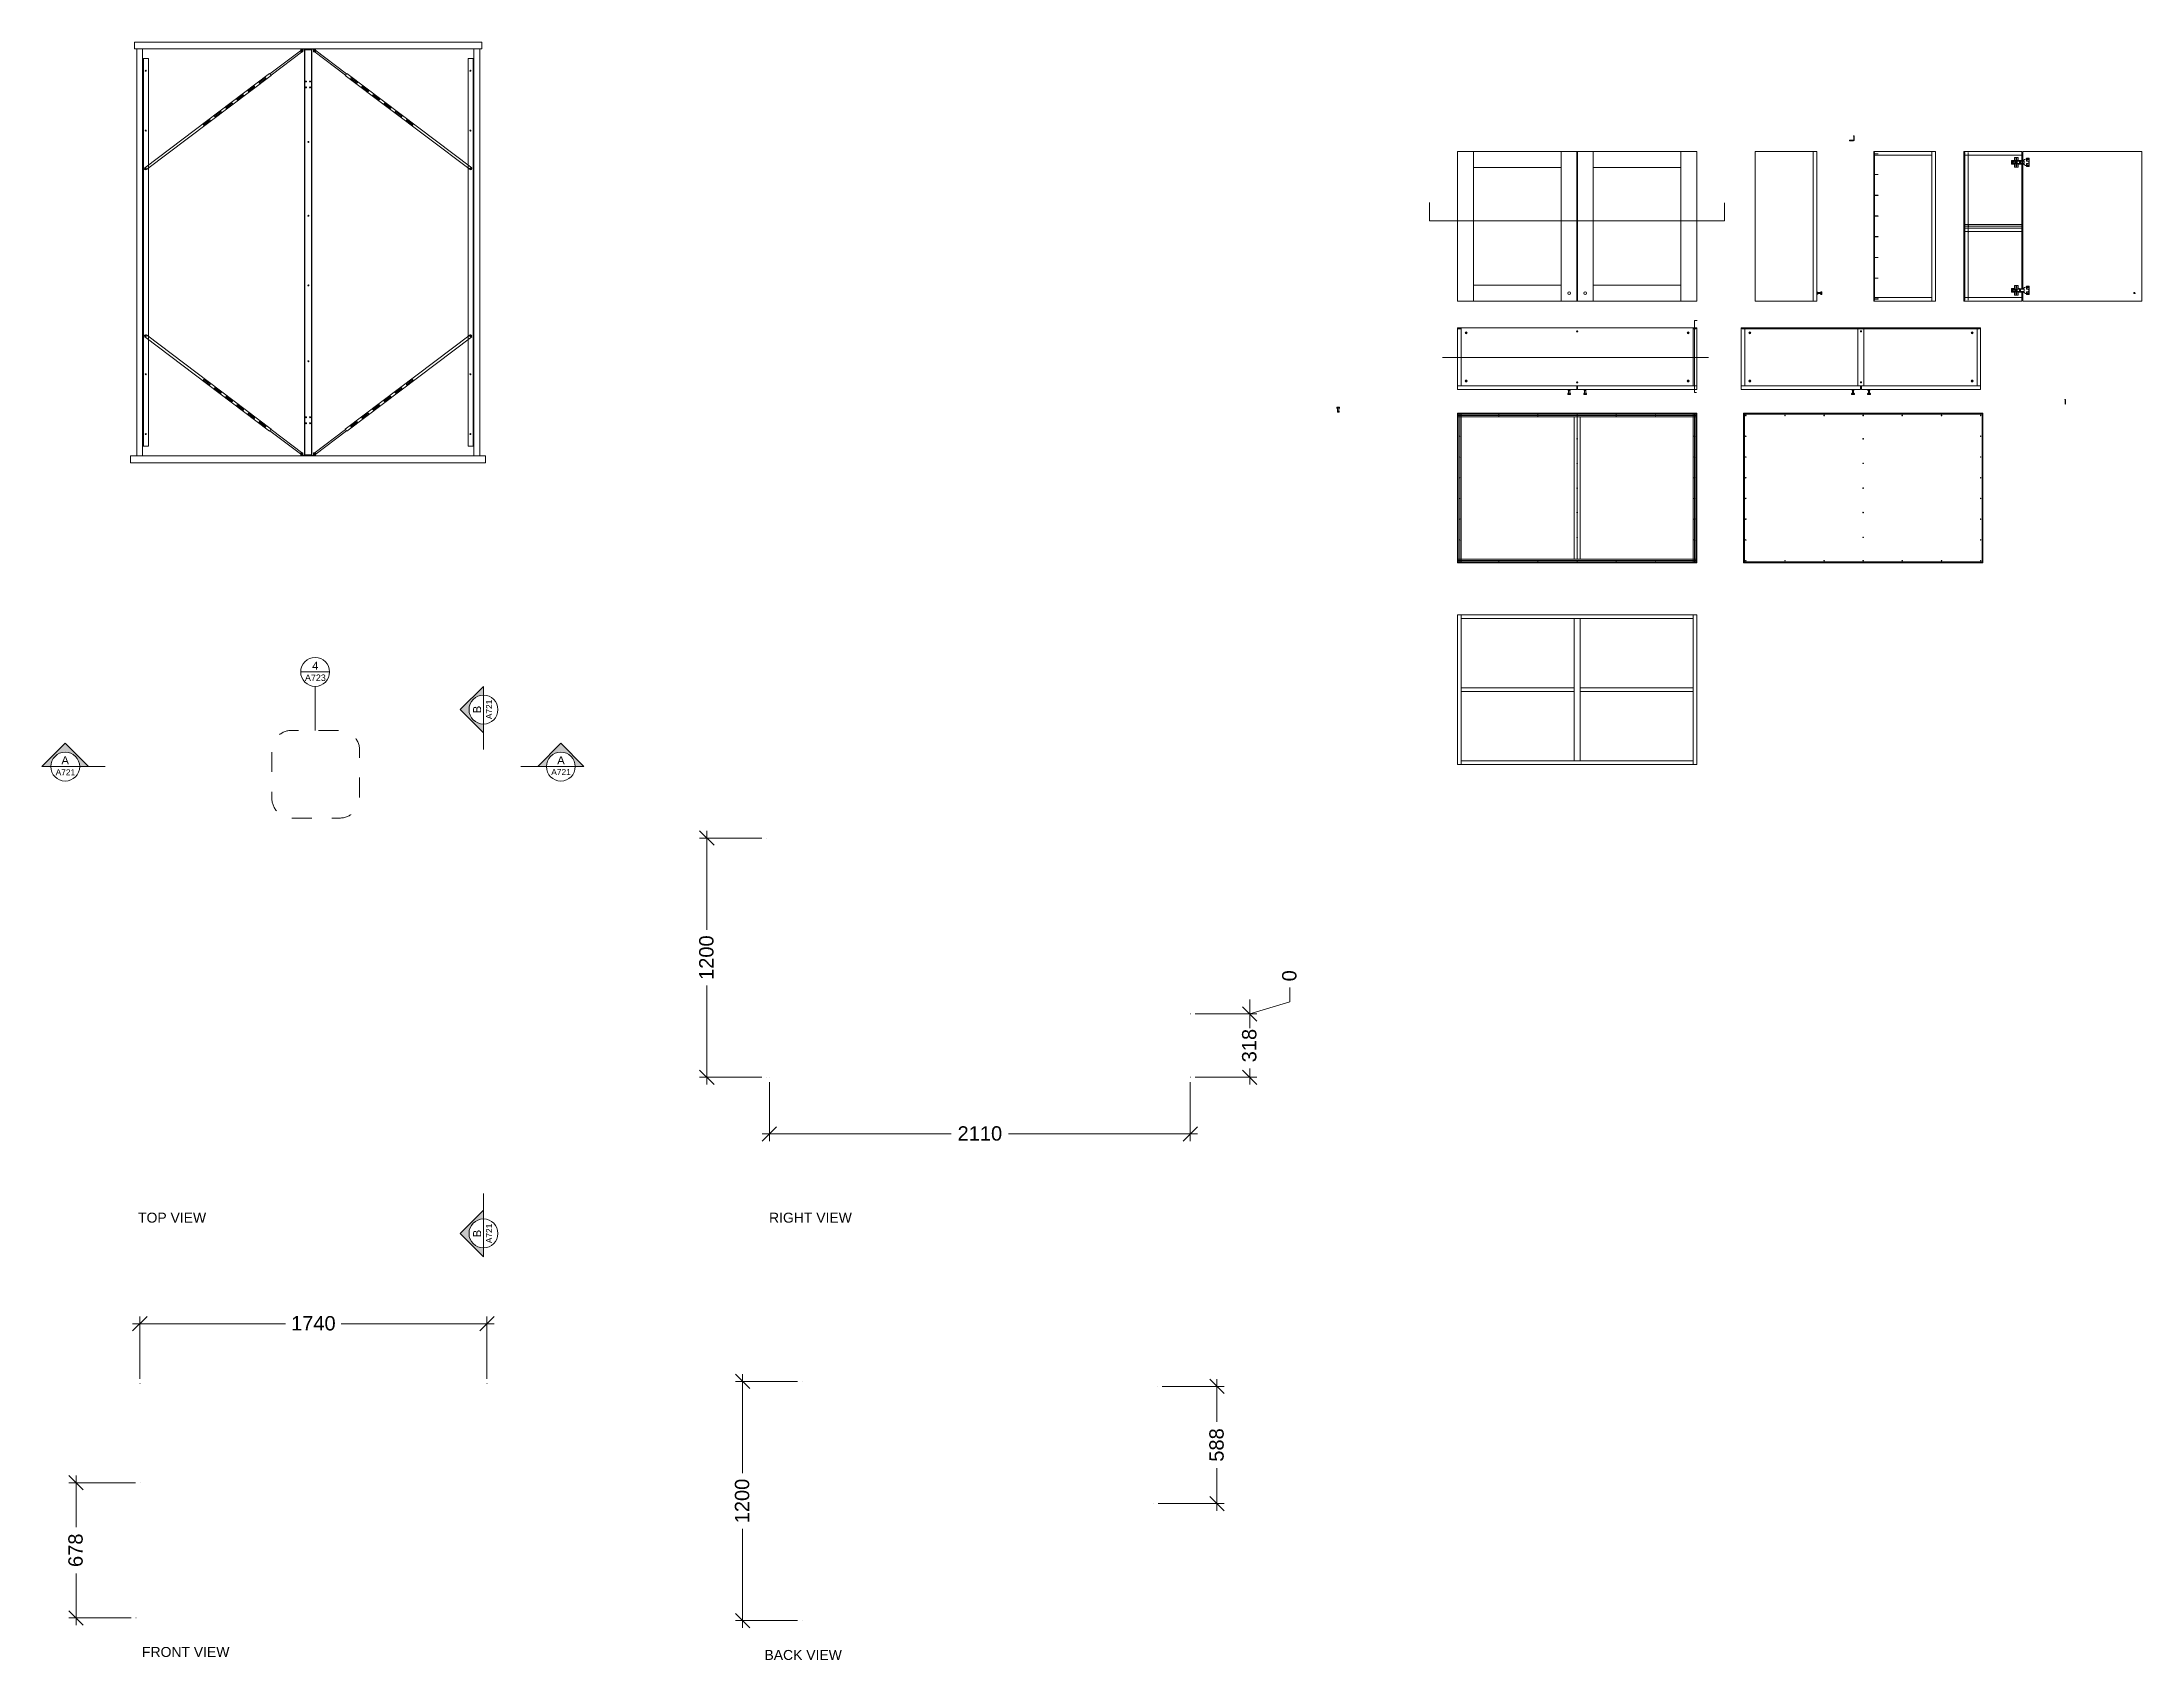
# Model space of a CAD drawing. Header units: metres. Extents: x -27.1 to 47.9, y -10.7 to 6.6.
# Drawn here: x -16.22 to -5.69, y -9.68 to -1.56 of the extents above; entities that cross this region are included whole.
import ezdxf

# ---------------------------------------------------------------- set-up
doc = ezdxf.new("R2010")
doc.units = ezdxf.units.M
doc.header["$MEASUREMENT"] = 0
doc.linetypes.add('TRATTOPUNTO', pattern=[0.0254, 0.0127, -0.00635, 0, -0.00635])
for name, color, linetype, lineweight in [('A-ANNO-DIMS_Num_Penna__81', 81, 'Continuous', 18), ('A-ANNO-SYMB_Num_Penna__3', 3, 'Continuous', 18), ('A-ELEV-MBE_Num_Penna__7', 7, 'Continuous', 18), ('A-FURN_Num_Penna__252_Num_Penna__252_Num_Penna__3_Num_Penna__252_Num_Penna__252_Num_Penna__252_Num_Penna__252_Num_Penna__252_Num_Penna__252_Num_Penna__252_Num_Penna__3_Num_Penna__3_Num_Penna__3_Num_Penna__3', 3, 'Continuous', 18), ('A-FURN_Num_Penna__252_Num_Penna__252_Num_Penna__3_Num_Penna__252_Num_Penna__252_Num_Penna__252_Num_Penna__252_Num_Penna__252_Num_Penna__252_Num_Penna__252_Num_Penna__62_Num_Penna__62_Num_Penna__62_Num_Penna__62', 62, 'Continuous', 18), ('A-FURN_Num_Penna__252_Num_Penna__252_Num_Penna__3_Num_Penna__252_Num_Penna__252_Num_Penna__252_Num_Penna__252_Num_Penna__252_Num_Penna__252_Num_Penna__252_Num_Penna__6_Num_Penna__6_Num_Penna__6_Num_Penna__6', 6, 'Continuous', 18), ('A-FURN_Num_Penna__252_Num_Penna__252_Num_Penna__3_Num_Penna__252_Num_Penna__252_Num_Penna__252_Num_Penna__252_Num_Penna__252_Num_Penna__252_Num_Penna__252_Num_Penna__82_Num_Penna__82_Num_Penna__82_Num_Penna__82', 82, 'Continuous', 18), ('A-FURN_Num_Penna__252_Num_Penna__252_Num_Penna__3_Num_Penna__252_Num_Penna__252_Num_Penna__252_Num_Penna__252_Num_Penna__252_Num_Penna__252_Num_Penna__252_Num_Penna__8_Num_Penna__8_Num_Penna__8_Num_Penna__8', 8, 'Continuous', 18), ('A-FURN_Num_Penna__252_Num_Penna__252_Num_Penna__3_Num_Penna__252_Num_Penna__252_Num_Penna__252_Num_Penna__252_Num_Penna__252_Num_Penna__252_Num_Penna__5_Num_Penna__5_Num_Penna__5_Num_Penna__5_Num_Penna__5', 5, 'Continuous', 18), ('A-SECT-PATT_Num_Penna__5_Num_Penna__5_Num_Penna__5_Num_Penna__5_Num_Penna__5_Num_Penna__5_Num_Penna__5_Num_Penna__5_Num_Penna__5_Num_Penna__5_Num_Penna__5_Num_Penna__5_Num_Penna__5', 5, 'Continuous', 18), ('A-SECT-PATT_Num_Penna__6_Num_Penna__6_Num_Penna__6_Num_Penna__6_Num_Penna__6_Num_Penna__6_Num_Penna__6_Num_Penna__6_Num_Penna__6_Num_Penna__6_Num_Penna__6_Num_Penna__6_Num_Penna__6', 6, 'Continuous', 18), ('Defpoints_Num_Penna__81', 81, 'Continuous', 18), ('G-ANNO-TEXT_Num_Penna__3', 3, 'Continuous', 18), ('PDF10_Solid Fills_Num_Penna__5_Num_Penna__5_Num_Penna__5_Num_Penna__5_Num_Penna__5_Num_Penna__5_Num_Penna__5', 5, 'Continuous', 18), ('PDF10_Solid Fills_Num_Penna__82_Num_Penna__82_Num_Penna__82_Num_Penna__82_Num_Penna__82_Num_Penna__82_Num_Penna__82', 82, 'Continuous', 18), ('PDF11_Geometry_Num_Penna__7_Num_Penna__7_Num_Penna__7_Num_Penna__8_Num_Penna__8_Num_Penna__8_Num_Penna__8', 8, 'Continuous', 18), ('PDF16_Geometry_Num_Penna__5_Num_Penna__5_Num_Penna__5_Num_Penna__5_Num_Penna__5_Num_Penna__5_Num_Penna__5_Num_Penna__3_Num_Penna__3_Num_Penna__3_Num_Penna__3_Num_Penna__3_Num_Penna__3', 3, 'Continuous', 18), ('PDF16_Geometry_Num_Penna__5_Num_Penna__5_Num_Penna__5_Num_Penna__5_Num_Penna__5_Num_Penna__5_Num_Penna__5_Num_Penna__5_Num_Penna__5_Num_Penna__5_Num_Penna__5_Num_Penna__5_Num_Penna__5', 5, 'Continuous', 18), ('PDF16_Geometry_Num_Penna__6_Num_Penna__6_Num_Penna__3_Num_Penna__3_Num_Penna__3_Num_Penna__3_Num_Penna__3_Num_Penna__3_Num_Penna__3_Num_Penna__3_Num_Penna__3_Num_Penna__3_Num_Penna__3', 3, 'Continuous', 18), ('PDF16_Geometry_Num_Penna__6_Num_Penna__6_Num_Penna__6_Num_Penna__3_Num_Penna__3_Num_Penna__3_Num_Penna__3_Num_Penna__3_Num_Penna__3_Num_Penna__3_Num_Penna__3_Num_Penna__3_Num_Penna__3', 3, 'Continuous', 18), ('PDF16_Geometry_Num_Penna__6_Num_Penna__6_Num_Penna__6_Num_Penna__3_Num_Penna__3_Num_Penna__3_Num_Penna__3_Num_Penna__3_Num_Penna__9_Num_Penna__9_Num_Penna__9_Num_Penna__9_Num_Penna__9', 9, 'Continuous', 18), ('PDF16_Geometry_Num_Penna__6_Num_Penna__6_Num_Penna__6_Num_Penna__6_Num_Penna__6_Num_Penna__6_Num_Penna__6_Num_Penna__6_Num_Penna__6_Num_Penna__6_Num_Penna__6_Num_Penna__6_Num_Penna__6', 6, 'Continuous', 18), ('PDF16_Geometry_Num_Penna__6_Num_Penna__6_Num_Penna__6_Num_Penna__6_Num_Penna__6_Num_Penna__6_Num_Penna__6_Num_Penna__6_Num_Penna__9_Num_Penna__9_Num_Penna__9_Num_Penna__9_Num_Penna__9', 9, 'Continuous', 18), ('PDF17_Geometry_Num_Penna__1_Num_Penna__255_Num_Penna__255_Num_Penna__255_Num_Penna__255_Num_Penna__255_Num_Penna__255', 255, 'Continuous', 18), ('PDF_Geometry_Num_Penna__7_Num_Penna__7_Num_Penna__3_Num_Penna__3_Num_Penna__3_Num_Penna__3_Num_Penna__3_Num_Penna__3_Num_Penna__6_Num_Penna__6_Num_Penna__6_Num_Penna__6_Num_Penna__6', 6, 'Continuous', 18), ('PDF_Geometry_Num_Penna__7_Num_Penna__7_Num_Penna__3_Num_Penna__6_Num_Penna__6_Num_Penna__6_Num_Penna__6_Num_Penna__6_Num_Penna__6_Num_Penna__6_Num_Penna__6_Num_Penna__6_Num_Penna__6', 6, 'Continuous', 18), ('viti_Num_Penna__6_Num_Penna__6_Num_Penna__6_Num_Penna__6', 6, 'Continuous', 18)]:
    doc.layers.add(name, color=color, linetype=linetype, lineweight=lineweight)
doc.styles.add('GENERATED_STYLE_1', font='Arial')

msp = doc.modelspace()

# ---------------------------------------------------------------- texts
at = {"layer": 'A-ANNO-DIMS_Num_Penna__81', "color": 81, "linetype": 'Continuous', "lineweight": 18, "char_height": 0.072, "attachment_point": 5, "rotation": 90, "style": 'GENERATED_STYLE_1'}
for s, insert in [('\\A1;{\\pqc;\\fArial|b0|i0|c0|p34;1200}', (-12.891, -6.154)), ('\\A1;{\\pqc;\\fArial|b0|i0|c0|p34;0}', (-9.968, -6.245)), ('\\A1;{\\pqc;\\fArial|b0|i0|c0|p34;318}', (-10.169, -6.595)), ('\\A1;{\\pqc;\\fArial|b0|i0|c0|p34;588}', (-10.333, -8.598)), ('\\A1;{\\pqc;\\fArial|b0|i0|c0|p34;1200}', (-12.712, -8.879)), ('\\A1;{\\pqc;\\fArial|b0|i0|c0|p34;678}', (-16.054, -9.126))]:
    msp.add_mtext(s, dxfattribs=dict(at, insert=insert))
at = {"layer": 'A-ANNO-DIMS_Num_Penna__81', "color": 81, "linetype": 'Continuous', "lineweight": 18, "char_height": 0.072, "attachment_point": 5, "style": 'GENERATED_STYLE_1'}
for s, insert in [('\\A1;{\\pqc;\\fArial|b0|i0|c0|p34;2110}', (-11.52, -7.036)), ('\\A1;{\\pqc;\\fArial|b0|i0|c0|p34;1740}', (-14.862, -7.988))]:
    msp.add_mtext(s, dxfattribs=dict(at, insert=insert))
at = {"layer": 'A-ANNO-SYMB_Num_Penna__3', "color": 3, "linetype": 'Continuous', "lineweight": 18, "attachment_point": 1, "style": 'GENERATED_STYLE_1'}
for s, insert, char_height in [('\\A1;{\\pql;\\fArial|b0|i0|c0|p34;A723}', (-14.904, -4.734), 0.032), ('\\A1;{\\pql;\\fArial|b0|i0|c0|p34;4}', (-14.868, -4.67), 0.04), ('\\A1;{\\pql;\\fArial|b0|i0|c0|p34;A}', (-16.125, -5.144), 0.04), ('\\A1;{\\pql;\\fArial|b0|i0|c0|p34;A}', (-13.639, -5.144), 0.04), ('\\A1;{\\pql;\\fArial|b0|i0|c0|p34;A721}', (-16.154, -5.209), 0.03), ('\\A1;{\\pql;\\fArial|b0|i0|c0|p34;A721}', (-13.669, -5.208), 0.03)]:
    msp.add_mtext(s, dxfattribs=dict(at, insert=insert, char_height=char_height))
at = {"layer": 'A-ANNO-SYMB_Num_Penna__3', "color": 3, "linetype": 'Continuous', "lineweight": 18, "attachment_point": 1, "rotation": 90, "style": 'GENERATED_STYLE_1'}
for s, insert, char_height in [('\\A1;{\\pql;\\fArial|b0|i0|c0|p34;B}', (-14.061, -4.928), 0.04), ('\\A1;{\\pql;\\fArial|b0|i0|c0|p34;A721}', (-13.996, -4.958), 0.03), ('\\A1;{\\pql;\\fArial|b0|i0|c0|p34;B}', (-14.061, -7.556), 0.04), ('\\A1;{\\pql;\\fArial|b0|i0|c0|p34;A721}', (-13.996, -7.586), 0.03)]:
    msp.add_mtext(s, dxfattribs=dict(at, insert=insert, char_height=char_height))
at = {"layer": 'G-ANNO-TEXT_Num_Penna__3', "color": 3, "linetype": 'Continuous', "lineweight": 18, "char_height": 0.05, "attachment_point": 1, "style": 'GENERATED_STYLE_1'}
for s, insert in [('\\A1;{\\pql;\\fArial|b0|i0|c0|p34;TOP VIEW}', (-15.741, -7.433)), ('\\A1;{\\pql;\\fArial|b0|i0|c0|p34;RIGHT VIEW}', (-12.577, -7.433)), ('\\A1;{\\pql;\\fArial|b0|i0|c0|p34;FRONT VIEW}', (-15.721, -9.611)), ('\\A1;{\\pql;\\fArial|b0|i0|c0|p34;BACK VIEW}', (-12.6, -9.626))]:
    msp.add_mtext(s, dxfattribs=dict(at, insert=insert))

# ---------------------------------------------------------------- hatches: boundary and pattern name
at = {"layer": 'A-ANNO-SYMB_Num_Penna__3', "linetype": 'Continuous', "lineweight": 18}
for points in [[(-14.009, -5.026), (-14.009, -4.982, -1), (-14.009, -4.837), (-14.009, -4.794), (-14.126, -4.91)], [(-16.223, -5.196), (-16.179, -5.196, -1), (-16.034, -5.196), (-15.99, -5.196), (-16.106, -5.079)], [(-13.737, -5.196), (-13.694, -5.196, -1), (-13.549, -5.196), (-13.505, -5.196), (-13.621, -5.079)], [(-14.009, -7.654), (-14.009, -7.61, -1), (-14.009, -7.465), (-14.009, -7.421), (-14.126, -7.537)]]:
    msp.add_hatch(color=3, dxfattribs=at).paths.add_polyline_path(points)
at = {"layer": 'PDF17_Geometry_Num_Penna__1_Num_Penna__255_Num_Penna__255_Num_Penna__255_Num_Penna__255_Num_Penna__255_Num_Penna__255', "linetype": 'Continuous', "lineweight": 18}
for points in [[(-7.131, -2.93, 0.006677), (-7.131, -2.93)], [(-7.129, -2.917, 0.006744), (-7.129, -2.917)], [(-7.129, -2.92, 0.006744), (-7.129, -2.92)], [(-7.129, -2.944, 0.006666), (-7.129, -2.943)], [(-7.129, -2.943, 0.035982), (-7.128, -2.943)], [(-7.119, -2.93, 0.006666), (-7.118, -2.93)], [(-7.117, -2.917, 0.006677), (-7.117, -2.917)]]:
    msp.add_hatch(color=255, dxfattribs=at).paths.add_polyline_path(points)

# ---------------------------------------------------------------- linework, layer by layer
at = {"layer": 'A-ANNO-DIMS_Num_Penna__81', "color": 81, "linetype": 'Continuous', "lineweight": 18}
for p, q in [((-12.853, -5.59), (-12.925, -5.518)), ((-12.614, -5.554), (-12.925, -5.554)), ((-12.889, -5.518), (-12.889, -6.014)), ((-12.889, -6.79), (-12.889, -6.294)), ((-9.966, -6.376), (-9.966, -6.304)), ((-10.131, -6.472), (-10.203, -6.4)), ((-10.203, -6.4), (-10.131, -6.472)), ((-10.131, -6.472), (-10.203, -6.4)), ((-10.167, -6.436), (-10.167, -6.364)), ((-10.167, -6.436), (-9.966, -6.376)), ((-10.167, -6.4), (-10.167, -6.479)), ((-10.441, -6.436), (-10.131, -6.436)), ((-10.441, -6.436), (-10.131, -6.436)), ((-10.441, -6.436), (-10.131, -6.436)), ((-10.167, -6.436), (-10.167, -6.508)), ((-12.925, -6.718), (-12.853, -6.79)), ((-10.203, -6.718), (-10.131, -6.79)), ((-10.167, -6.79), (-10.167, -6.71)), ((-12.614, -6.754), (-12.925, -6.754)), ((-12.575, -6.778), (-12.575, -7.074)), ((-10.465, -6.778), (-10.465, -7.074)), ((-10.441, -6.754), (-10.131, -6.754)), ((-12.539, -7.002), (-12.611, -7.074)), ((-12.611, -7.038), (-11.664, -7.038)), ((-10.429, -7.038), (-11.376, -7.038)), ((-10.501, -7.074), (-10.429, -7.002)), ((-15.696, -7.954), (-15.768, -8.026)), ((-15.768, -7.99), (-15.002, -7.99)), ((-15.732, -8.266), (-15.732, -7.954)), ((-13.956, -7.99), (-14.722, -7.99)), ((-14.028, -8.026), (-13.956, -7.954)), ((-13.992, -8.266), (-13.992, -7.954)), ((-12.674, -8.315), (-12.746, -8.243)), ((-12.434, -8.279), (-12.746, -8.279)), ((-12.71, -8.243), (-12.71, -8.739)), ((-10.606, -8.304), (-10.295, -8.304)), ((-10.295, -8.34), (-10.367, -8.268)), ((-10.331, -8.268), (-10.331, -8.482)), ((-10.331, -8.928), (-10.331, -8.714)), ((-16.016, -8.823), (-16.088, -8.751)), ((-15.753, -8.787), (-16.088, -8.787)), ((-16.052, -8.751), (-16.052, -9.01)), ((-10.626, -8.892), (-10.295, -8.892)), ((-10.367, -8.856), (-10.295, -8.928)), ((-12.71, -9.515), (-12.71, -9.019)), ((-16.052, -9.501), (-16.052, -9.242)), ((-16.088, -9.429), (-16.016, -9.501)), ((-15.776, -9.465), (-16.088, -9.465)), ((-12.746, -9.443), (-12.674, -9.515)), ((-12.434, -9.479), (-12.746, -9.479))]:
    msp.add_line(p, q, dxfattribs=at)
at = {"layer": 'A-ANNO-SYMB_Num_Penna__3', "color": 3, "linetype": 'Continuous', "lineweight": 18}
for p, q in [((-14.925, -4.721), (-14.78, -4.721)), ((-14.853, -4.794), (-14.853, -5.014)), ((-14.009, -4.794), (-14.126, -4.91)), ((-14.009, -4.837), (-14.009, -4.794)), ((-14.009, -4.982), (-14.009, -4.837)), ((-14.009, -5.026), (-14.126, -4.91)), ((-14.009, -4.982), (-14.009, -5.11)), ((-14.009, -4.982), (-14.009, -5.026)), ((-16.223, -5.196), (-16.106, -5.079)), ((-15.99, -5.196), (-16.106, -5.079)), ((-13.737, -5.196), (-13.621, -5.079)), ((-13.505, -5.196), (-13.621, -5.079)), ((-16.179, -5.196), (-16.223, -5.196)), ((-16.179, -5.196), (-16.034, -5.196)), ((-16.034, -5.196), (-15.906, -5.196)), ((-16.034, -5.196), (-15.99, -5.196)), ((-13.694, -5.196), (-13.821, -5.196)), ((-13.694, -5.196), (-13.737, -5.196)), ((-13.694, -5.196), (-13.549, -5.196)), ((-13.549, -5.196), (-13.505, -5.196)), ((-14.009, -7.465), (-14.009, -7.337)), ((-14.009, -7.421), (-14.126, -7.537)), ((-14.009, -7.465), (-14.009, -7.421)), ((-14.009, -7.61), (-14.009, -7.465)), ((-14.009, -7.654), (-14.126, -7.537)), ((-14.009, -7.61), (-14.009, -7.654))]:
    msp.add_line(p, q, dxfattribs=at)
at = {"layer": 'A-ANNO-SYMB_Num_Penna__3', "color": 3, "linetype": 'TRATTOPUNTO', "lineweight": 18, "flags": 128}
msp.add_lwpolyline([(-14.97, -5.454), (-14.73, -5.454, 0.414214), (-14.63, -5.354), (-14.63, -5.114, 0.414214), (-14.73, -5.014), (-14.97, -5.014, 0.414214), (-15.07, -5.114), (-15.07, -5.354, 0.414214)], format="xyb", close=True, dxfattribs=at)
at = {"layer": 'A-ANNO-SYMB_Num_Penna__3', "color": 3, "linetype": 'Continuous', "lineweight": 18}
for centre in [(-14.853, -4.721), (-14.009, -4.91), (-16.106, -5.196), (-13.621, -5.196), (-14.009, -7.537)]:
    msp.add_circle(centre, 0.0724, dxfattribs=at)
at = {"layer": 'A-ELEV-MBE_Num_Penna__7', "color": 7, "linetype": 'Continuous', "lineweight": 18}
for p, q in [((-15.758, -1.562), (-15.758, -1.597)), ((-14.018, -1.597), (-14.018, -1.562)), ((-15.747, -3.637), (-15.747, -1.597)), ((-15.718, -3.637), (-15.718, -1.597)), ((-15.718, -1.645), (-15.714, -1.645)), ((-15.714, -1.645), (-15.714, -3.588)), ((-15.714, -1.645), (-15.689, -1.645)), ((-15.689, -1.645), (-15.689, -3.588)), ((-14.92, -1.601), (-15.08, -1.721)), ((-14.915, -1.608), (-15.074, -1.729)), ((-14.924, -1.597), (-14.851, -1.597)), ((-14.924, -1.597), (-14.924, -1.598)), ((-14.924, -1.598), (-14.851, -1.598)), ((-14.924, -1.598), (-14.924, -1.611)), ((-14.924, -1.611), (-14.914, -1.611)), ((-14.914, -1.611), (-14.914, -1.598)), ((-14.907, -1.601), (-14.907, -1.601)), ((-14.907, -3.632), (-14.907, -1.601)), ((-14.904, -1.601), (-14.907, -1.601)), ((-14.905, -1.601), (-14.906, -1.598)), ((-14.904, -1.6), (-14.905, -1.598)), ((-14.87, -1.601), (-14.905, -1.601)), ((-14.872, -1.599), (-14.904, -1.599)), ((-14.904, -3.635), (-14.904, -1.599)), ((-14.871, -1.6), (-14.904, -1.6)), ((-14.872, -1.601), (-14.904, -1.601)), ((-14.872, -3.635), (-14.872, -1.599)), ((-14.872, -1.601), (-14.869, -1.601)), ((-14.871, -1.6), (-14.87, -1.598)), ((-14.87, -1.601), (-14.869, -1.598)), ((-14.869, -3.632), (-14.869, -1.601)), ((-14.862, -1.598), (-14.862, -1.611)), ((-14.862, -1.611), (-14.851, -1.611)), ((-14.86, -1.608), (-14.701, -1.729)), ((-14.855, -1.601), (-14.695, -1.721)), ((-14.851, -1.597), (-14.851, -1.598)), ((-14.851, -1.611), (-14.851, -1.598)), ((-14.061, -1.645), (-14.086, -1.645)), ((-14.086, -1.645), (-14.086, -3.588)), ((-14.057, -1.645), (-14.061, -1.645)), ((-14.061, -1.645), (-14.061, -3.588)), ((-14.057, -3.637), (-14.057, -1.597)), ((-14.028, -3.637), (-14.028, -1.597)), ((-15.081, -1.72), (-15.707, -2.193)), ((-15.073, -1.73), (-15.699, -2.202)), ((-15.081, -1.72), (-15.073, -1.73)), ((-14.694, -1.72), (-14.702, -1.73)), ((-14.702, -1.73), (-14.076, -2.202)), ((-14.694, -1.72), (-14.068, -2.193)), ((-15.081, -3.514), (-15.707, -3.041)), ((-15.073, -3.504), (-15.699, -3.031)), ((-14.702, -3.504), (-14.076, -3.031)), ((-14.694, -3.514), (-14.068, -3.041)), ((-15.081, -3.514), (-15.073, -3.504)), ((-14.92, -3.633), (-15.08, -3.512)), ((-14.915, -3.626), (-15.074, -3.505)), ((-14.86, -3.626), (-14.701, -3.505)), ((-14.855, -3.633), (-14.695, -3.512)), ((-14.694, -3.514), (-14.702, -3.504)), ((-15.778, -3.637), (-15.778, -3.672)), ((-15.714, -3.588), (-15.718, -3.588)), ((-15.689, -3.588), (-15.714, -3.588)), ((-14.924, -3.635), (-14.924, -3.622)), ((-14.924, -3.622), (-14.914, -3.622)), ((-14.924, -3.635), (-14.851, -3.635)), ((-14.924, -3.637), (-14.924, -3.635)), ((-14.924, -3.637), (-14.851, -3.637)), ((-14.914, -3.622), (-14.914, -3.635)), ((-14.904, -3.632), (-14.907, -3.632)), ((-14.907, -3.637), (-14.907, -3.637)), ((-14.905, -3.632), (-14.906, -3.635)), ((-14.87, -3.632), (-14.905, -3.632)), ((-14.904, -3.633), (-14.905, -3.635)), ((-14.905, -3.637), (-14.905, -3.637)), ((-14.872, -3.632), (-14.904, -3.632)), ((-14.871, -3.633), (-14.904, -3.633)), ((-14.872, -3.635), (-14.904, -3.635)), ((-14.904, -3.637), (-14.904, -3.637)), ((-14.872, -3.632), (-14.869, -3.632)), ((-14.872, -3.637), (-14.872, -3.637)), ((-14.871, -3.633), (-14.87, -3.635)), ((-14.87, -3.632), (-14.869, -3.635)), ((-14.87, -3.637), (-14.87, -3.637)), ((-14.869, -3.637), (-14.869, -3.637)), ((-14.862, -3.635), (-14.862, -3.622)), ((-14.862, -3.622), (-14.851, -3.622)), ((-14.851, -3.622), (-14.851, -3.635)), ((-14.851, -3.637), (-14.851, -3.635)), ((-14.086, -3.588), (-14.061, -3.588)), ((-14.061, -3.588), (-14.057, -3.588)), ((-13.998, -3.637), (-13.998, -3.672))]:
    msp.add_line(p, q, dxfattribs=at)
at = {"layer": 'A-ELEV-MBE_Num_Penna__7', "color": 7, "linetype": 'Continuous', "lineweight": 18, "flags": 128}
for points in [[(-14.018, -1.562), (-15.758, -1.562)], [(-14.018, -1.597), (-15.758, -1.597)], [(-13.998, -3.637), (-15.778, -3.637)], [(-15.778, -3.672), (-13.998, -3.672)]]:
    msp.add_lwpolyline(points, dxfattribs=at)
for points in [[(-15.16, -1.784), (-15.189, -1.806, 0.414214), (-15.189, -1.809), (-15.188, -1.81, 0.414214), (-15.186, -1.81), (-15.157, -1.788, 0.414214), (-15.157, -1.786), (-15.157, -1.785, 0.414214)], [(-15.104, -1.742), (-15.133, -1.764, 0.414214), (-15.133, -1.767), (-15.133, -1.767, 0.414214), (-15.13, -1.768), (-15.101, -1.746, 0.414214), (-15.101, -1.743), (-15.101, -1.743, 0.414214)], [(-14.671, -1.742), (-14.642, -1.764, -0.414214), (-14.642, -1.767), (-14.643, -1.767, -0.414214), (-14.645, -1.768), (-14.674, -1.746, -0.414214), (-14.674, -1.743), (-14.674, -1.743, -0.414214)], [(-14.615, -1.784), (-14.586, -1.806, -0.414214), (-14.586, -1.809), (-14.587, -1.81, -0.414214), (-14.589, -1.81), (-14.618, -1.788, -0.414214), (-14.619, -1.786), (-14.618, -1.785, -0.414214)], [(-15.272, -1.869), (-15.3, -1.89, 0.414214), (-15.301, -1.893), (-15.3, -1.894, 0.414214), (-15.297, -1.894), (-15.269, -1.873, 0.414214), (-15.268, -1.87), (-15.269, -1.869, 0.414214)], [(-15.216, -1.827), (-15.245, -1.848, 0.414214), (-15.245, -1.851), (-15.244, -1.852, 0.414214), (-15.242, -1.852), (-15.213, -1.831, 0.414214), (-15.212, -1.828), (-15.213, -1.827, 0.414214)], [(-14.559, -1.827), (-14.531, -1.848, -0.414214), (-14.53, -1.851), (-14.531, -1.852, -0.414214), (-14.534, -1.852), (-14.562, -1.831, -0.414214), (-14.563, -1.828), (-14.562, -1.827, -0.414214)], [(-14.503, -1.869), (-14.475, -1.89, -0.414214), (-14.474, -1.893), (-14.475, -1.894, -0.414214), (-14.478, -1.894), (-14.506, -1.873, -0.414214), (-14.507, -1.87), (-14.506, -1.869, -0.414214)], [(-15.383, -1.953), (-15.412, -1.975, 0.414214), (-15.413, -1.978), (-15.412, -1.978, 0.414214), (-15.409, -1.979), (-15.38, -1.957, 0.414214), (-15.38, -1.954), (-15.381, -1.953, 0.414214)], [(-15.328, -1.911), (-15.356, -1.933, 0.414214), (-15.357, -1.935), (-15.356, -1.936, 0.414214), (-15.353, -1.937), (-15.325, -1.915, 0.414214), (-15.324, -1.912), (-15.325, -1.911, 0.414214)], [(-14.448, -1.911), (-14.419, -1.933, -0.414214), (-14.418, -1.935), (-14.419, -1.936, -0.414214), (-14.422, -1.937), (-14.451, -1.915, -0.414214), (-14.451, -1.912), (-14.45, -1.911, -0.414214)], [(-14.392, -1.953), (-14.363, -1.975, -0.414214), (-14.363, -1.978), (-14.363, -1.978, -0.414214), (-14.366, -1.979), (-14.395, -1.957, -0.414214), (-14.395, -1.954), (-14.395, -1.953, -0.414214)], [(-15.383, -3.281), (-15.412, -3.259, -0.414214), (-15.413, -3.256), (-15.412, -3.255, -0.414214), (-15.409, -3.255), (-15.38, -3.277, -0.414214), (-15.38, -3.279), (-15.381, -3.28, -0.414214)], [(-14.392, -3.281), (-14.363, -3.259, 0.414214), (-14.363, -3.256), (-14.363, -3.255, 0.414214), (-14.366, -3.255), (-14.395, -3.277, 0.414214), (-14.395, -3.279), (-14.395, -3.28, 0.414214)], [(-15.328, -3.323), (-15.356, -3.301, -0.414214), (-15.357, -3.298), (-15.356, -3.297, -0.414214), (-15.353, -3.297), (-15.325, -3.319, -0.414214), (-15.324, -3.322), (-15.325, -3.322, -0.414214)], [(-15.272, -3.365), (-15.3, -3.343, -0.414214), (-15.301, -3.34), (-15.3, -3.34, -0.414214), (-15.297, -3.339), (-15.269, -3.361, -0.414214), (-15.268, -3.364), (-15.269, -3.365, -0.414214)], [(-14.503, -3.365), (-14.475, -3.343, 0.414214), (-14.474, -3.34), (-14.475, -3.34, 0.414214), (-14.478, -3.339), (-14.506, -3.361, 0.414214), (-14.507, -3.364), (-14.506, -3.365, 0.414214)], [(-14.448, -3.323), (-14.419, -3.301, 0.414214), (-14.418, -3.298), (-14.419, -3.297, 0.414214), (-14.422, -3.297), (-14.451, -3.319, 0.414214), (-14.451, -3.322), (-14.45, -3.322, 0.414214)], [(-15.216, -3.407), (-15.245, -3.385, -0.414214), (-15.245, -3.383), (-15.244, -3.382, -0.414214), (-15.242, -3.381), (-15.213, -3.403, -0.414214), (-15.212, -3.406), (-15.213, -3.407, -0.414214)], [(-15.16, -3.449), (-15.189, -3.428, -0.414214), (-15.189, -3.425), (-15.188, -3.424, -0.414214), (-15.186, -3.424), (-15.157, -3.445, -0.414214), (-15.157, -3.448), (-15.157, -3.449, -0.414214)], [(-15.104, -3.492), (-15.133, -3.47, -0.414214), (-15.133, -3.467), (-15.133, -3.466, -0.414214), (-15.13, -3.466), (-15.101, -3.488, -0.414214), (-15.101, -3.49), (-15.101, -3.491, -0.414214)], [(-14.671, -3.492), (-14.642, -3.47, 0.414214), (-14.642, -3.467), (-14.643, -3.466, 0.414214), (-14.645, -3.466), (-14.674, -3.488, 0.414214), (-14.674, -3.49), (-14.674, -3.491, 0.414214)], [(-14.615, -3.449), (-14.586, -3.428, 0.414214), (-14.586, -3.425), (-14.587, -3.424, 0.414214), (-14.589, -3.424), (-14.618, -3.445, 0.414214), (-14.619, -3.448), (-14.618, -3.449, 0.414214)], [(-14.559, -3.407), (-14.531, -3.385, 0.414214), (-14.53, -3.383), (-14.531, -3.382, 0.414214), (-14.534, -3.381), (-14.562, -3.403, 0.414214), (-14.563, -3.406), (-14.562, -3.407, 0.414214)]]:
    msp.add_lwpolyline(points, format="xyb", close=True, dxfattribs=at)
at = {"layer": 'A-ELEV-MBE_Num_Penna__7', "color": 7, "linetype": 'Continuous', "lineweight": 18}
for centre in [(-14.919, -1.605), (-14.919, -1.605), (-14.856, -1.605), (-14.856, -1.605), (-15.702, -1.706), (-14.898, -1.76), (-14.898, -1.79), (-14.878, -1.76), (-14.878, -1.79), (-14.074, -1.706), (-15.702, -2.006), (-14.887, -2.063), (-14.074, -2.006), (-15.702, -2.197), (-14.074, -2.197), (-14.074, -2.197), (-14.887, -2.433), (-14.887, -2.783), (-15.702, -3.037), (-15.702, -3.037), (-14.074, -3.037), (-14.074, -3.037), (-15.702, -3.228), (-14.887, -3.163), (-14.074, -3.228), (-14.898, -3.444), (-14.898, -3.474), (-14.878, -3.444), (-14.878, -3.474), (-15.702, -3.528), (-14.074, -3.528), (-14.919, -3.628), (-14.919, -3.628), (-14.856, -3.628), (-14.856, -3.628)]:
    msp.add_circle(centre, 0.0025, dxfattribs=at)
for centre, radius, start, end in [((-14.918, -1.605), 0.00464, 320.9967, 113.113), ((-14.857, -1.605), 0.00464, 66.887, 219.0033), ((-15.703, -2.197), 0.00603, 132.2803, 301.8294), ((-14.073, -2.197), 0.00603, 238.1706, 47.7197), ((-15.703, -3.036), 0.00603, 58.1706, 227.7197), ((-14.073, -3.036), 0.00603, 312.2803, 121.8294), ((-14.918, -3.629), 0.00464, 246.887, 39.0033), ((-14.857, -3.629), 0.00464, 140.9967, 293.113)]:
    msp.add_arc(centre, radius, start, end, dxfattribs=at)
at = {"layer": 'A-FURN_Num_Penna__252_Num_Penna__252_Num_Penna__3_Num_Penna__252_Num_Penna__252_Num_Penna__252_Num_Penna__252_Num_Penna__252_Num_Penna__252_Num_Penna__252_Num_Penna__3_Num_Penna__3_Num_Penna__3_Num_Penna__3', "color": 3, "linetype": 'Continuous', "lineweight": 18}
msp.add_line((-6.295, -2.486), (-6.582, -2.486), dxfattribs=at)
at = {"layer": 'A-FURN_Num_Penna__252_Num_Penna__252_Num_Penna__3_Num_Penna__252_Num_Penna__252_Num_Penna__252_Num_Penna__252_Num_Penna__252_Num_Penna__252_Num_Penna__252_Num_Penna__62_Num_Penna__62_Num_Penna__62_Num_Penna__62', "color": 62, "linetype": 'Continuous', "lineweight": 18}
for centre in [(-6.564, -2.486), (-6.564, -2.513)]:
    msp.add_circle(centre, 0.002, dxfattribs=at)
at = {"layer": 'A-FURN_Num_Penna__252_Num_Penna__252_Num_Penna__3_Num_Penna__252_Num_Penna__252_Num_Penna__252_Num_Penna__252_Num_Penna__252_Num_Penna__252_Num_Penna__252_Num_Penna__6_Num_Penna__6_Num_Penna__6_Num_Penna__6', "color": 6, "linetype": 'Continuous', "lineweight": 18}
for p, q in [((-6.295, -2.477), (-6.582, -2.477)), ((-6.295, -2.495), (-6.582, -2.495)), ((-6.295, -2.513), (-6.582, -2.513)), ((-8.54, -4.801), (-9.107, -4.801)), ((-8.54, -4.819), (-9.107, -4.819)), ((-7.943, -4.801), (-8.51, -4.801)), ((-7.943, -4.819), (-8.51, -4.819))]:
    msp.add_line(p, q, dxfattribs=at)
at = {"layer": 'A-FURN_Num_Penna__252_Num_Penna__252_Num_Penna__3_Num_Penna__252_Num_Penna__252_Num_Penna__252_Num_Penna__252_Num_Penna__252_Num_Penna__252_Num_Penna__252_Num_Penna__82_Num_Penna__82_Num_Penna__82_Num_Penna__82', "color": 82, "linetype": 'Continuous', "lineweight": 18}
for p, q in [((-9.265, -2.458), (-9.265, -2.366)), ((-7.787, -2.458), (-7.787, -2.369)), ((-9.265, -2.458), (-7.787, -2.458)), ((-7.937, -2.958), (-7.924, -2.958)), ((-7.937, -3.32), (-7.937, -2.958)), ((-9.2, -3.144), (-7.866, -3.144)), ((-7.937, -3.32), (-7.926, -3.32))]:
    msp.add_line(p, q, dxfattribs=at)
at = {"layer": 'A-FURN_Num_Penna__252_Num_Penna__252_Num_Penna__3_Num_Penna__252_Num_Penna__252_Num_Penna__252_Num_Penna__252_Num_Penna__252_Num_Penna__252_Num_Penna__252_Num_Penna__8_Num_Penna__8_Num_Penna__8_Num_Penna__8', "color": 8, "linetype": 'Continuous', "lineweight": 18}
for p, q in [((-7.16, -2.057), (-7.16, -2.054)), ((-7.16, -2.054), (-7.159, -2.054)), ((-7.16, -2.057), (-7.159, -2.057)), ((-7.159, -2.057), (-7.159, -2.054)), ((-7.139, -2.033), (-7.136, -2.033)), ((-7.139, -2.033), (-7.139, -2.034)), ((-7.139, -2.034), (-7.136, -2.034)), ((-7.136, -2.033), (-7.136, -2.034)), ((-7.038, -2.124), (-7.038, -2.121)), ((-7.038, -2.121), (-7.037, -2.121)), ((-7.038, -2.124), (-7.037, -2.124)), ((-7.037, -2.124), (-7.037, -2.121)), ((-7.038, -2.228), (-7.038, -2.225)), ((-7.038, -2.225), (-7.037, -2.225)), ((-7.038, -2.228), (-7.037, -2.228)), ((-7.037, -2.228), (-7.037, -2.225)), ((-7.038, -2.332), (-7.038, -2.329)), ((-7.038, -2.329), (-7.037, -2.329)), ((-7.038, -2.332), (-7.037, -2.332)), ((-7.037, -2.332), (-7.037, -2.329)), ((-7.038, -2.436), (-7.038, -2.433)), ((-7.038, -2.433), (-7.037, -2.433)), ((-7.038, -2.436), (-7.037, -2.436)), ((-7.037, -2.436), (-7.037, -2.433)), ((-7.038, -2.54), (-7.038, -2.537)), ((-7.038, -2.537), (-7.037, -2.537)), ((-7.038, -2.54), (-7.037, -2.54)), ((-7.037, -2.54), (-7.037, -2.537)), ((-7.038, -2.644), (-7.038, -2.641)), ((-7.038, -2.641), (-7.037, -2.641)), ((-7.038, -2.644), (-7.037, -2.644)), ((-7.037, -2.644), (-7.037, -2.641)), ((-7.038, -2.748), (-7.038, -2.745)), ((-7.038, -2.745), (-7.037, -2.745)), ((-7.038, -2.748), (-7.037, -2.748)), ((-7.037, -2.748), (-7.037, -2.745)), ((-7.038, -2.852), (-7.038, -2.849)), ((-7.038, -2.849), (-7.037, -2.849)), ((-7.038, -2.852), (-7.037, -2.852)), ((-7.037, -2.852), (-7.037, -2.849)), ((-6.08, -3.355), (-6.077, -3.355)), ((-6.08, -3.355), (-6.08, -3.356)), ((-6.08, -3.356), (-6.077, -3.356)), ((-6.077, -3.355), (-6.077, -3.356))]:
    msp.add_line(p, q, dxfattribs=at)
at = {"layer": 'A-FURN_Num_Penna__252_Num_Penna__252_Num_Penna__3_Num_Penna__252_Num_Penna__252_Num_Penna__252_Num_Penna__252_Num_Penna__252_Num_Penna__252_Num_Penna__5_Num_Penna__5_Num_Penna__5_Num_Penna__5_Num_Penna__5', "color": 5, "linetype": 'Continuous', "lineweight": 18}
for centre in [(-9.114, -3.435), (-8.918, -3.435), (-8.722, -3.435), (-8.525, -3.435), (-8.329, -3.435), (-8.133, -3.435), (-7.937, -3.435), (-7.68, -3.435), (-7.483, -3.435), (-7.287, -3.435), (-7.091, -3.435), (-6.895, -3.435), (-6.698, -3.435), (-6.502, -3.435), (-9.114, -3.539), (-8.525, -3.552), (-7.937, -3.539), (-7.68, -3.539), (-7.091, -3.552), (-6.502, -3.539), (-9.114, -3.643), (-8.525, -3.675), (-7.937, -3.643), (-7.68, -3.643), (-7.091, -3.675), (-6.502, -3.643), (-9.114, -3.747), (-7.937, -3.747), (-7.68, -3.747), (-6.502, -3.747), (-9.114, -3.851), (-8.525, -3.799), (-7.937, -3.851), (-7.68, -3.851), (-7.091, -3.799), (-6.502, -3.851), (-9.114, -3.955), (-8.525, -3.922), (-7.937, -3.955), (-7.68, -3.955), (-7.091, -3.922), (-6.502, -3.955), (-9.114, -4.059), (-8.525, -4.046), (-7.937, -4.059), (-7.68, -4.059), (-7.091, -4.046), (-6.502, -4.059), (-9.114, -4.163), (-8.918, -4.163), (-8.722, -4.163), (-8.525, -4.163), (-8.329, -4.163), (-8.133, -4.163), (-7.937, -4.163), (-7.68, -4.163), (-7.483, -4.163), (-7.287, -4.163), (-7.091, -4.163), (-6.895, -4.163), (-6.698, -4.163), (-6.502, -4.163)]:
    msp.add_circle(centre, 0.0015, dxfattribs=at)
at = {"layer": 'A-SECT-PATT_Num_Penna__5_Num_Penna__5_Num_Penna__5_Num_Penna__5_Num_Penna__5_Num_Penna__5_Num_Penna__5_Num_Penna__5_Num_Penna__5_Num_Penna__5_Num_Penna__5_Num_Penna__5_Num_Penna__5', "color": 5, "linetype": 'Continuous', "lineweight": 18}
for centre in [(-8.565, -2.821), (-8.485, -2.821)]:
    msp.add_circle(centre, 0.007, dxfattribs=at)
at = {"layer": 'A-SECT-PATT_Num_Penna__6_Num_Penna__6_Num_Penna__6_Num_Penna__6_Num_Penna__6_Num_Penna__6_Num_Penna__6_Num_Penna__6_Num_Penna__6_Num_Penna__6_Num_Penna__6_Num_Penna__6_Num_Penna__6', "color": 6, "linetype": 'Continuous', "lineweight": 18}
for p, q in [((-9.045, -2.111), (-9.045, -2.861)), ((-9.045, -2.191), (-8.605, -2.191)), ((-8.605, -2.111), (-8.605, -2.861)), ((-8.527, -2.111), (-8.527, -2.861)), ((-8.523, -2.111), (-8.523, -2.861)), ((-8.445, -2.111), (-8.445, -2.861)), ((-8.445, -2.191), (-8.005, -2.191)), ((-8.005, -2.111), (-8.005, -2.861)), ((-6.291, -2.111), (-6.291, -2.802)), ((-9.045, -2.781), (-8.605, -2.781)), ((-8.445, -2.781), (-8.005, -2.781)), ((-6.291, -2.813), (-6.291, -2.861))]:
    msp.add_line(p, q, dxfattribs=at)
at = {"layer": 'Defpoints_Num_Penna__81', "color": 81, "linetype": 'Continuous', "lineweight": 18}
for p, q in [((-12.59, -5.554), (-12.589, -5.554)), ((-10.465, -6.436), (-10.464, -6.436)), ((-10.465, -6.436), (-10.464, -6.436)), ((-10.465, -6.436), (-10.464, -6.436)), ((-10.167, -6.436), (-10.166, -6.436)), ((-12.889, -6.754), (-12.888, -6.754)), ((-12.59, -6.754), (-12.589, -6.754)), ((-12.575, -6.754), (-12.574, -6.754)), ((-10.465, -6.754), (-10.464, -6.754)), ((-10.465, -6.754), (-10.464, -6.754)), ((-10.167, -6.754), (-10.166, -6.754)), ((-10.465, -7.038), (-10.464, -7.038)), ((-13.992, -7.99), (-13.991, -7.99)), ((-15.732, -8.29), (-15.731, -8.29)), ((-13.992, -8.29), (-13.991, -8.29)), ((-12.41, -8.279), (-12.409, -8.279)), ((-10.63, -8.304), (-10.629, -8.304)), ((-15.729, -8.787), (-15.728, -8.787)), ((-10.65, -8.892), (-10.649, -8.892)), ((-10.331, -8.892), (-10.33, -8.892)), ((-16.052, -9.465), (-16.051, -9.465)), ((-15.752, -9.465), (-15.751, -9.465)), ((-12.71, -9.479), (-12.709, -9.479)), ((-12.41, -9.479), (-12.409, -9.479))]:
    msp.add_line(p, q, dxfattribs=at)
at = {"layer": 'PDF10_Solid Fills_Num_Penna__5_Num_Penna__5_Num_Penna__5_Num_Penna__5_Num_Penna__5_Num_Penna__5_Num_Penna__5', "color": 5, "linetype": 'Continuous', "lineweight": 18}
for p, q in [((-5.732, -2.82), (-5.73, -2.82)), ((-5.732, -2.821), (-5.732, -2.82)), ((-5.732, -2.821), (-5.732, -2.822)), ((-5.732, -2.822), (-5.73, -2.822)), ((-5.73, -2.821), (-5.73, -2.82)), ((-5.73, -2.821), (-5.73, -2.822)), ((-9.08, -3.02), (-9.085, -3.02)), ((-9.08, -3.021), (-9.085, -3.021)), ((-8.527, -3.013), (-8.526, -3.012)), ((-8.527, -3.013), (-8.526, -3.014)), ((-8.526, -3.012), (-8.525, -3.012)), ((-8.526, -3.014), (-8.525, -3.014)), ((-8.524, -3.013), (-8.525, -3.012)), ((-8.524, -3.013), (-8.525, -3.014)), ((-7.971, -3.02), (-7.966, -3.02)), ((-7.971, -3.021), (-7.966, -3.021)), ((-7.657, -3.02), (-7.662, -3.02)), ((-7.657, -3.021), (-7.662, -3.021)), ((-7.103, -3.012), (-7.102, -3.012)), ((-7.103, -3.013), (-7.103, -3.012)), ((-7.103, -3.013), (-7.103, -3.014)), ((-7.103, -3.014), (-7.102, -3.014)), ((-7.101, -3.013), (-7.102, -3.012)), ((-7.101, -3.013), (-7.102, -3.014)), ((-6.548, -3.02), (-6.543, -3.02)), ((-6.548, -3.021), (-6.543, -3.021)), ((-9.08, -3.262), (-9.085, -3.262)), ((-9.08, -3.263), (-9.085, -3.263)), ((-7.971, -3.262), (-7.966, -3.262)), ((-7.971, -3.263), (-7.966, -3.263)), ((-7.657, -3.262), (-7.662, -3.262)), ((-7.657, -3.263), (-7.662, -3.263)), ((-6.548, -3.262), (-6.543, -3.262)), ((-6.548, -3.263), (-6.543, -3.263)), ((-8.527, -3.269), (-8.526, -3.268)), ((-8.527, -3.269), (-8.526, -3.27)), ((-8.526, -3.268), (-8.525, -3.268)), ((-8.526, -3.27), (-8.525, -3.27)), ((-8.524, -3.269), (-8.525, -3.268)), ((-8.524, -3.269), (-8.525, -3.27)), ((-7.103, -3.268), (-7.102, -3.268)), ((-7.103, -3.269), (-7.103, -3.268)), ((-7.103, -3.269), (-7.103, -3.27)), ((-7.103, -3.27), (-7.102, -3.27)), ((-7.101, -3.269), (-7.102, -3.268)), ((-7.101, -3.269), (-7.102, -3.27))]:
    msp.add_line(p, q, dxfattribs=at)
for centre, radius in [((-5.731, -2.821), 0.003), ((-9.082, -3.02), 0.005), ((-8.525, -3.013), 0.003), ((-7.968, -3.02), 0.005), ((-7.659, -3.02), 0.005), ((-7.102, -3.013), 0.003), ((-6.545, -3.02), 0.005), ((-9.082, -3.262), 0.005), ((-7.968, -3.262), 0.005), ((-7.659, -3.262), 0.005), ((-6.545, -3.262), 0.005), ((-8.525, -3.269), 0.003), ((-7.102, -3.269), 0.003)]:
    msp.add_circle(centre, radius, dxfattribs=at)
for centre, start, end in [((-9.085, -3.02), 90, 270), ((-9.08, -3.02), 270, 90), ((-7.971, -3.02), 90, 270), ((-7.966, -3.02), 270, 90), ((-7.662, -3.02), 90, 270), ((-7.657, -3.02), 270, 90), ((-6.548, -3.02), 90, 270), ((-6.543, -3.02), 270, 90), ((-9.085, -3.262), 90, 270), ((-9.08, -3.262), 270, 90), ((-7.971, -3.262), 90, 270), ((-7.966, -3.262), 270, 90), ((-7.662, -3.262), 90, 270), ((-7.657, -3.262), 270, 90), ((-6.548, -3.262), 90, 270), ((-6.543, -3.262), 270, 90)]:
    msp.add_arc(centre, 0.0005, start, end, dxfattribs=at)
at = {"layer": 'PDF10_Solid Fills_Num_Penna__82_Num_Penna__82_Num_Penna__82_Num_Penna__82_Num_Penna__82_Num_Penna__82_Num_Penna__82', "color": 82, "linetype": 'Continuous', "lineweight": 18}
for p, q in [((-9.087, -3.02), (-9.087, -3.02)), ((-9.087, -3.021), (-9.087, -3.021)), ((-9.077, -3.02), (-9.077, -3.02)), ((-9.077, -3.021), (-9.077, -3.021)), ((-7.973, -3.02), (-7.973, -3.02)), ((-7.973, -3.021), (-7.973, -3.021)), ((-7.963, -3.02), (-7.963, -3.02)), ((-7.963, -3.021), (-7.963, -3.021)), ((-7.664, -3.02), (-7.664, -3.02)), ((-7.664, -3.021), (-7.664, -3.021)), ((-7.654, -3.02), (-7.654, -3.02)), ((-7.654, -3.021), (-7.654, -3.021)), ((-6.55, -3.02), (-6.55, -3.02)), ((-6.55, -3.021), (-6.55, -3.021)), ((-6.54, -3.02), (-6.54, -3.02)), ((-6.54, -3.021), (-6.54, -3.021))]:
    msp.add_line(p, q, dxfattribs=at)
at = {"layer": 'PDF11_Geometry_Num_Penna__7_Num_Penna__7_Num_Penna__7_Num_Penna__8_Num_Penna__8_Num_Penna__8_Num_Penna__8', "color": 8, "linetype": 'Continuous', "lineweight": 18, "flags": 128}
for points in [[(-7.159, -2.055), (-7.139, -2.055)], [(-7.159, -2.057), (-7.139, -2.057)], [(-7.139, -2.055), (-7.137, -2.056)], [(-7.137, -2.056), (-7.139, -2.057)], [(-7.138, -2.034), (-7.138, -2.054)], [(-7.137, -2.056), (-7.138, -2.054)], [(-7.137, -2.034), (-7.136, -2.054)], [(-7.136, -2.054), (-7.137, -2.056)], [(-7.037, -2.122), (-7.017, -2.122)], [(-7.037, -2.124), (-7.017, -2.123)], [(-7.017, -2.122), (-7.016, -2.123)], [(-7.016, -2.123), (-7.017, -2.123)], [(-7.037, -2.226), (-7.017, -2.226)], [(-7.037, -2.227), (-7.017, -2.227)], [(-7.017, -2.226), (-7.016, -2.227)], [(-7.016, -2.227), (-7.017, -2.227)], [(-7.037, -2.33), (-7.017, -2.33)], [(-7.037, -2.331), (-7.017, -2.331)], [(-7.017, -2.33), (-7.016, -2.331)], [(-7.016, -2.331), (-7.017, -2.331)], [(-7.037, -2.434), (-7.017, -2.434)], [(-7.037, -2.435), (-7.017, -2.435)], [(-7.017, -2.434), (-7.016, -2.434)], [(-7.016, -2.434), (-7.017, -2.435)], [(-7.037, -2.538), (-7.017, -2.538)], [(-7.037, -2.539), (-7.017, -2.539)], [(-7.017, -2.538), (-7.016, -2.538)], [(-7.016, -2.538), (-7.017, -2.539)], [(-7.037, -2.642), (-7.017, -2.642)], [(-7.037, -2.643), (-7.017, -2.643)], [(-7.017, -2.642), (-7.016, -2.642)], [(-7.016, -2.642), (-7.017, -2.643)], [(-7.037, -2.746), (-7.017, -2.746)], [(-7.037, -2.747), (-7.017, -2.747)], [(-7.017, -2.746), (-7.016, -2.746)], [(-7.016, -2.746), (-7.017, -2.747)], [(-7.037, -2.85), (-7.017, -2.849)], [(-7.037, -2.851), (-7.017, -2.851)], [(-7.017, -2.849), (-7.016, -2.85)], [(-7.016, -2.85), (-7.017, -2.851)], [(-6.079, -3.356), (-6.079, -3.376)], [(-6.077, -3.356), (-6.077, -3.376)], [(-6.078, -3.378), (-6.079, -3.376)], [(-6.077, -3.376), (-6.078, -3.378)]]:
    msp.add_lwpolyline(points, dxfattribs=at)
at = {"layer": 'PDF16_Geometry_Num_Penna__5_Num_Penna__5_Num_Penna__5_Num_Penna__5_Num_Penna__5_Num_Penna__5_Num_Penna__5_Num_Penna__3_Num_Penna__3_Num_Penna__3_Num_Penna__3_Num_Penna__3_Num_Penna__3', "color": 3, "linetype": 'Continuous', "lineweight": 18}
for p, q in [((-8.527, -2.111), (-8.523, -2.111)), ((-8.527, -2.861), (-8.523, -2.861))]:
    msp.add_line(p, q, dxfattribs=at)
at = {"layer": 'PDF16_Geometry_Num_Penna__5_Num_Penna__5_Num_Penna__5_Num_Penna__5_Num_Penna__5_Num_Penna__5_Num_Penna__5_Num_Penna__5_Num_Penna__5_Num_Penna__5_Num_Penna__5_Num_Penna__5_Num_Penna__5', "color": 5, "linetype": 'Continuous', "lineweight": 18}
for p, q in [((-7.32, -2.817), (-7.323, -2.817)), ((-7.323, -2.817), (-7.323, -2.826)), ((-7.32, -2.826), (-7.323, -2.826)), ((-7.32, -2.817), (-7.32, -2.826)), ((-7.307, -2.818), (-7.318, -2.818)), ((-7.307, -2.824), (-7.318, -2.824)), ((-7.302, -2.814), (-7.307, -2.818)), ((-7.302, -2.828), (-7.307, -2.824)), ((-7.298, -2.814), (-7.302, -2.814)), ((-7.302, -2.814), (-7.302, -2.828)), ((-7.298, -2.828), (-7.302, -2.828)), ((-7.298, -2.814), (-7.298, -2.828)), ((-8.572, -3.326), (-8.568, -3.322)), ((-8.558, -3.326), (-8.572, -3.326)), ((-8.572, -3.33), (-8.572, -3.326)), ((-8.558, -3.33), (-8.572, -3.33)), ((-8.561, -3.305), (-8.57, -3.305)), ((-8.57, -3.309), (-8.57, -3.305)), ((-8.561, -3.309), (-8.57, -3.309)), ((-8.568, -3.322), (-8.568, -3.31)), ((-8.562, -3.322), (-8.562, -3.31)), ((-8.558, -3.326), (-8.562, -3.322)), ((-8.561, -3.309), (-8.561, -3.305)), ((-8.558, -3.33), (-8.558, -3.326)), ((-8.492, -3.326), (-8.488, -3.322)), ((-8.478, -3.326), (-8.492, -3.326)), ((-8.492, -3.33), (-8.492, -3.326)), ((-8.478, -3.33), (-8.492, -3.33)), ((-8.481, -3.305), (-8.49, -3.305)), ((-8.49, -3.309), (-8.49, -3.305)), ((-8.481, -3.309), (-8.49, -3.309)), ((-8.488, -3.322), (-8.488, -3.31)), ((-8.482, -3.322), (-8.482, -3.31)), ((-8.478, -3.326), (-8.482, -3.322)), ((-8.481, -3.309), (-8.481, -3.305)), ((-8.478, -3.33), (-8.478, -3.326)), ((-7.149, -3.326), (-7.145, -3.322)), ((-7.135, -3.326), (-7.149, -3.326)), ((-7.149, -3.33), (-7.149, -3.326)), ((-7.135, -3.33), (-7.149, -3.33)), ((-7.138, -3.305), (-7.147, -3.305)), ((-7.147, -3.309), (-7.147, -3.305)), ((-7.138, -3.309), (-7.147, -3.309)), ((-7.145, -3.322), (-7.145, -3.31)), ((-7.139, -3.322), (-7.139, -3.31)), ((-7.135, -3.326), (-7.139, -3.322)), ((-7.138, -3.309), (-7.138, -3.305)), ((-7.135, -3.33), (-7.135, -3.326)), ((-7.069, -3.326), (-7.065, -3.322)), ((-7.055, -3.326), (-7.069, -3.326)), ((-7.069, -3.33), (-7.069, -3.326)), ((-7.055, -3.33), (-7.069, -3.33)), ((-7.058, -3.305), (-7.067, -3.305)), ((-7.067, -3.309), (-7.067, -3.305)), ((-7.058, -3.309), (-7.067, -3.309)), ((-7.065, -3.322), (-7.065, -3.31)), ((-7.059, -3.322), (-7.059, -3.31)), ((-7.055, -3.326), (-7.059, -3.322)), ((-7.058, -3.309), (-7.058, -3.305)), ((-7.055, -3.33), (-7.055, -3.326)), ((-9.73, -3.393), (-9.73, -3.397)), ((-9.73, -3.393), (-9.716, -3.393)), ((-9.73, -3.397), (-9.716, -3.397)), ((-9.73, -3.397), (-9.726, -3.401)), ((-9.727, -3.414), (-9.727, -3.418)), ((-9.727, -3.414), (-9.718, -3.414)), ((-9.727, -3.418), (-9.718, -3.418)), ((-9.726, -3.401), (-9.726, -3.413)), ((-9.716, -3.397), (-9.72, -3.401)), ((-9.72, -3.401), (-9.72, -3.413)), ((-9.718, -3.414), (-9.718, -3.418)), ((-9.716, -3.393), (-9.716, -3.397))]:
    msp.add_line(p, q, dxfattribs=at)
for centre, start, end in [((-7.318, -2.817), 180, 270), ((-7.318, -2.826), 90, 180), ((-8.57, -3.31), 0, 90), ((-8.561, -3.31), 90, 180), ((-8.49, -3.31), 0, 90), ((-8.481, -3.31), 90, 180), ((-7.147, -3.31), 0, 90), ((-7.138, -3.31), 90, 180), ((-7.067, -3.31), 0, 90), ((-7.058, -3.31), 90, 180), ((-9.727, -3.413), 270, 0), ((-9.718, -3.413), 180, 270)]:
    msp.add_arc(centre, 0.00148, start, end, dxfattribs=at)
at = {"layer": 'PDF16_Geometry_Num_Penna__6_Num_Penna__6_Num_Penna__3_Num_Penna__3_Num_Penna__3_Num_Penna__3_Num_Penna__3_Num_Penna__3_Num_Penna__3_Num_Penna__3_Num_Penna__3_Num_Penna__3_Num_Penna__3', "color": 3, "linetype": 'Continuous', "lineweight": 18}
for p, q in [((-9.121, -2.995), (-9.107, -2.995)), ((-7.943, -2.995), (-7.93, -2.995)), ((-7.698, -2.995), (-7.684, -2.995)), ((-6.52, -2.995), (-6.507, -2.995))]:
    msp.add_line(p, q, dxfattribs=at)
at = {"layer": 'PDF16_Geometry_Num_Penna__6_Num_Penna__6_Num_Penna__6_Num_Penna__3_Num_Penna__3_Num_Penna__3_Num_Penna__3_Num_Penna__3_Num_Penna__3_Num_Penna__3_Num_Penna__3_Num_Penna__3_Num_Penna__3', "color": 3, "linetype": 'Continuous', "lineweight": 18}
for p, q in [((-9.121, -3.424), (-9.107, -3.424)), ((-9.121, -3.442), (-7.93, -3.442)), ((-9.107, -3.428), (-9.107, -4.169)), ((-7.943, -3.424), (-7.93, -3.424)), ((-7.943, -3.428), (-7.943, -4.169)), ((-7.686, -3.424), (-7.673, -3.424)), ((-6.509, -3.424), (-6.495, -3.424)), ((-9.121, -4.156), (-7.93, -4.156)), ((-9.121, -4.174), (-9.107, -4.174)), ((-7.943, -4.174), (-7.93, -4.174)), ((-7.686, -4.174), (-7.673, -4.174)), ((-6.509, -4.174), (-6.495, -4.174))]:
    msp.add_line(p, q, dxfattribs=at)
at = {"layer": 'PDF16_Geometry_Num_Penna__6_Num_Penna__6_Num_Penna__6_Num_Penna__3_Num_Penna__3_Num_Penna__3_Num_Penna__3_Num_Penna__3_Num_Penna__9_Num_Penna__9_Num_Penna__9_Num_Penna__9_Num_Penna__9', "color": 9, "linetype": 'Continuous', "lineweight": 18}
for p, q in [((-9.121, -3.435), (-7.93, -3.435)), ((-9.114, -3.428), (-9.114, -4.169)), ((-7.937, -3.428), (-7.937, -4.169)), ((-9.121, -4.163), (-7.93, -4.163))]:
    msp.add_line(p, q, dxfattribs=at)
at = {"layer": 'PDF16_Geometry_Num_Penna__6_Num_Penna__6_Num_Penna__6_Num_Penna__6_Num_Penna__6_Num_Penna__6_Num_Penna__6_Num_Penna__6_Num_Penna__6_Num_Penna__6_Num_Penna__6_Num_Penna__6_Num_Penna__6', "color": 6, "linetype": 'Continuous', "lineweight": 18}
for p, q in [((-9.125, -2.111), (-8.527, -2.111)), ((-9.125, -2.111), (-9.125, -2.861)), ((-8.523, -2.111), (-7.925, -2.111)), ((-7.925, -2.111), (-7.925, -2.861)), ((-7.633, -2.861), (-7.633, -2.111)), ((-7.633, -2.111), (-7.323, -2.111)), ((-7.341, -2.111), (-7.341, -2.861)), ((-7.323, -2.111), (-7.323, -2.861)), ((-7.038, -2.861), (-7.038, -2.111)), ((-7.038, -2.111), (-6.728, -2.111)), ((-7.038, -2.116), (-7.034, -2.116)), ((-7.034, -2.122), (-7.034, -2.116)), ((-7.034, -2.226), (-7.034, -2.124)), ((-7.034, -2.129), (-6.746, -2.129)), ((-6.746, -2.111), (-6.746, -2.861)), ((-6.728, -2.111), (-6.728, -2.861)), ((-6.587, -2.111), (-6.295, -2.111)), ((-6.587, -2.861), (-6.587, -2.111)), ((-6.587, -2.116), (-6.582, -2.116)), ((-6.582, -2.857), (-6.582, -2.116)), ((-6.582, -2.129), (-6.295, -2.129)), ((-6.564, -2.857), (-6.564, -2.116)), ((-6.295, -2.111), (-6.295, -2.802)), ((-6.291, -2.111), (-5.693, -2.111)), ((-5.693, -2.111), (-5.693, -2.861)), ((-7.034, -2.33), (-7.034, -2.227)), ((-7.034, -2.434), (-7.034, -2.331)), ((-7.034, -2.538), (-7.034, -2.435)), ((-7.034, -2.642), (-7.034, -2.539)), ((-7.034, -2.746), (-7.034, -2.643)), ((-7.034, -2.849), (-7.034, -2.747)), ((-6.295, -2.813), (-6.295, -2.861)), ((-9.125, -2.861), (-8.527, -2.861)), ((-8.523, -2.861), (-7.925, -2.861)), ((-7.633, -2.861), (-7.323, -2.861)), ((-7.038, -2.857), (-7.034, -2.857)), ((-7.038, -2.861), (-6.728, -2.861)), ((-7.034, -2.843), (-6.746, -2.843)), ((-7.034, -2.857), (-7.034, -2.851)), ((-6.587, -2.857), (-6.582, -2.857)), ((-6.587, -2.861), (-6.295, -2.861)), ((-6.582, -2.843), (-6.295, -2.843)), ((-6.291, -2.861), (-5.693, -2.861)), ((-9.125, -2.995), (-9.121, -2.995)), ((-9.125, -2.995), (-9.125, -3.305)), ((-9.121, -2.995), (-9.121, -3)), ((-9.121, -3), (-9.107, -3)), ((-9.107, -2.995), (-9.107, -3.287)), ((-9.107, -2.995), (-7.943, -2.995)), ((-7.943, -2.995), (-7.943, -3.287)), ((-7.93, -3), (-7.943, -3)), ((-7.93, -2.995), (-7.93, -3)), ((-7.93, -2.995), (-7.925, -2.995)), ((-7.925, -2.995), (-7.925, -3.305)), ((-7.702, -2.995), (-7.698, -2.995)), ((-7.702, -2.995), (-7.702, -3.305)), ((-7.698, -2.995), (-7.698, -3)), ((-7.698, -3), (-6.507, -3)), ((-7.684, -2.995), (-7.684, -3.287)), ((-7.684, -2.995), (-6.52, -2.995)), ((-6.52, -2.995), (-6.52, -3.287)), ((-6.507, -2.995), (-6.507, -3)), ((-6.507, -2.995), (-6.502, -2.995)), ((-6.502, -2.995), (-6.502, -3.305)), ((-9.125, -3.287), (-7.925, -3.287)), ((-9.125, -3.305), (-8.527, -3.305)), ((-8.527, -3.305), (-8.527, -3.287)), ((-8.523, -3.305), (-8.523, -3.287)), ((-8.523, -3.305), (-7.925, -3.305)), ((-7.702, -3.287), (-6.502, -3.287)), ((-7.702, -3.305), (-7.104, -3.305)), ((-7.104, -3.305), (-7.104, -3.287)), ((-7.1, -3.305), (-7.1, -3.287)), ((-7.1, -3.305), (-6.502, -3.305)), ((-9.125, -3.424), (-9.125, -4.174)), ((-9.125, -3.424), (-9.121, -3.424)), ((-9.121, -3.424), (-9.121, -4.174)), ((-9.121, -3.428), (-9.107, -3.428)), ((-9.107, -3.424), (-7.943, -3.424)), ((-9.107, -3.428), (-7.943, -3.428)), ((-7.943, -3.428), (-7.93, -3.428)), ((-7.93, -3.424), (-7.93, -4.174)), ((-7.93, -3.424), (-7.925, -3.424)), ((-7.925, -3.424), (-7.925, -4.174)), ((-7.691, -3.424), (-7.691, -4.174)), ((-7.691, -3.424), (-7.686, -3.424)), ((-7.686, -3.424), (-7.686, -4.174)), ((-7.686, -3.428), (-7.673, -3.428)), ((-7.673, -3.424), (-6.509, -3.424)), ((-7.673, -3.428), (-6.509, -3.428)), ((-6.509, -3.428), (-6.495, -3.428)), ((-6.495, -3.424), (-6.495, -4.174)), ((-6.495, -3.424), (-6.491, -3.424)), ((-6.491, -3.424), (-6.491, -4.174)), ((-9.125, -4.174), (-9.121, -4.174)), ((-9.121, -4.169), (-9.107, -4.169)), ((-9.107, -4.169), (-9.107, -4.174)), ((-9.107, -4.169), (-7.943, -4.169)), ((-9.107, -4.174), (-7.943, -4.174)), ((-7.943, -4.169), (-7.93, -4.169)), ((-7.943, -4.169), (-7.943, -4.174)), ((-7.93, -4.174), (-7.925, -4.174)), ((-7.691, -4.174), (-7.686, -4.174)), ((-7.686, -4.169), (-7.673, -4.169)), ((-7.673, -4.169), (-7.673, -4.174)), ((-7.673, -4.169), (-6.509, -4.169)), ((-7.673, -4.174), (-6.509, -4.174)), ((-6.509, -4.169), (-6.495, -4.169)), ((-6.509, -4.169), (-6.509, -4.174)), ((-6.495, -4.174), (-6.491, -4.174)), ((-9.125, -4.435), (-7.925, -4.435)), ((-9.125, -4.435), (-9.125, -5.185)), ((-9.107, -4.435), (-9.107, -5.185)), ((-9.107, -4.453), (-7.943, -4.453)), ((-7.943, -4.435), (-7.943, -5.185)), ((-7.925, -4.435), (-7.925, -5.185)), ((-9.125, -5.185), (-7.925, -5.185)), ((-9.107, -5.167), (-7.943, -5.167))]:
    msp.add_line(p, q, dxfattribs=at)
at = {"layer": 'PDF16_Geometry_Num_Penna__6_Num_Penna__6_Num_Penna__6_Num_Penna__6_Num_Penna__6_Num_Penna__6_Num_Penna__6_Num_Penna__6_Num_Penna__9_Num_Penna__9_Num_Penna__9_Num_Penna__9_Num_Penna__9', "color": 9, "linetype": 'Continuous', "lineweight": 18}
msp.add_line((-8.525, -3.442), (-8.525, -4.156), dxfattribs=at)
at = {"layer": 'PDF_Geometry_Num_Penna__7_Num_Penna__7_Num_Penna__3_Num_Penna__3_Num_Penna__3_Num_Penna__3_Num_Penna__3_Num_Penna__3_Num_Penna__6_Num_Penna__6_Num_Penna__6_Num_Penna__6_Num_Penna__6', "color": 6, "linetype": 'Continuous', "lineweight": 18}
for p, q in [((-7.117, -3), (-7.117, -3.287)), ((-7.087, -3), (-7.087, -3.287)), ((-8.54, -3.442), (-8.54, -4.156)), ((-8.51, -3.442), (-8.51, -4.156)), ((-8.54, -4.453), (-8.54, -5.167)), ((-8.51, -4.453), (-8.51, -5.167))]:
    msp.add_line(p, q, dxfattribs=at)
at = {"layer": 'PDF_Geometry_Num_Penna__7_Num_Penna__7_Num_Penna__3_Num_Penna__6_Num_Penna__6_Num_Penna__6_Num_Penna__6_Num_Penna__6_Num_Penna__6_Num_Penna__6_Num_Penna__6_Num_Penna__6_Num_Penna__6', "color": 6, "linetype": 'Continuous', "lineweight": 18}
for p, q in [((-9.107, -3.424), (-9.107, -3.428)), ((-7.943, -3.424), (-7.943, -3.428)), ((-7.673, -3.424), (-7.673, -3.428)), ((-6.509, -3.424), (-6.509, -3.428))]:
    msp.add_line(p, q, dxfattribs=at)
at = {"layer": 'viti_Num_Penna__6_Num_Penna__6_Num_Penna__6_Num_Penna__6', "color": 6, "linetype": 'Continuous', "lineweight": 18}
for p, q in [((-6.347, -2.174), (-6.347, -2.156)), ((-6.347, -2.156), (-6.332, -2.156)), ((-6.347, -2.157), (-6.295, -2.157)), ((-6.295, -2.16), (-6.347, -2.16)), ((-6.295, -2.171), (-6.347, -2.171)), ((-6.332, -2.174), (-6.347, -2.174)), ((-6.295, -2.174), (-6.347, -2.174)), ((-6.341, -2.165), (-6.343, -2.165)), ((-6.343, -2.165), (-6.343, -2.166)), ((-6.341, -2.166), (-6.343, -2.166)), ((-6.341, -2.165), (-6.341, -2.164)), ((-6.341, -2.165), (-6.341, -2.164)), ((-6.341, -2.164), (-6.341, -2.164)), ((-6.341, -2.165), (-6.339, -2.165)), ((-6.341, -2.166), (-6.339, -2.166)), ((-6.341, -2.166), (-6.341, -2.167)), ((-6.341, -2.166), (-6.341, -2.167)), ((-6.341, -2.167), (-6.341, -2.167)), ((-6.339, -2.165), (-6.339, -2.166)), ((-6.332, -2.156), (-6.332, -2.141)), ((-6.332, -2.141), (-6.314, -2.141)), ((-6.332, -2.174), (-6.332, -2.189)), ((-6.332, -2.189), (-6.314, -2.189)), ((-6.327, -2.162), (-6.319, -2.162)), ((-6.327, -2.162), (-6.327, -2.169)), ((-6.319, -2.169), (-6.327, -2.169)), ((-6.323, -2.149), (-6.325, -2.149)), ((-6.323, -2.149), (-6.325, -2.149)), ((-6.325, -2.149), (-6.325, -2.149)), ((-6.323, -2.182), (-6.325, -2.182)), ((-6.323, -2.182), (-6.325, -2.182)), ((-6.325, -2.182), (-6.325, -2.182)), ((-6.323, -2.149), (-6.323, -2.147)), ((-6.323, -2.149), (-6.323, -2.147)), ((-6.323, -2.147), (-6.323, -2.147)), ((-6.323, -2.149), (-6.321, -2.149)), ((-6.323, -2.149), (-6.321, -2.149)), ((-6.323, -2.149), (-6.323, -2.151)), ((-6.323, -2.149), (-6.323, -2.151)), ((-6.323, -2.151), (-6.323, -2.151)), ((-6.323, -2.182), (-6.323, -2.18)), ((-6.323, -2.182), (-6.323, -2.18)), ((-6.323, -2.18), (-6.323, -2.18)), ((-6.323, -2.182), (-6.321, -2.182)), ((-6.323, -2.182), (-6.321, -2.182)), ((-6.323, -2.182), (-6.323, -2.184)), ((-6.323, -2.182), (-6.323, -2.184)), ((-6.323, -2.184), (-6.323, -2.184)), ((-6.321, -2.149), (-6.321, -2.149)), ((-6.321, -2.182), (-6.321, -2.182)), ((-6.319, -2.162), (-6.319, -2.169)), ((-6.314, -2.141), (-6.314, -2.156)), ((-6.314, -2.156), (-6.307, -2.156)), ((-6.307, -2.174), (-6.314, -2.174)), ((-6.314, -2.189), (-6.314, -2.174)), ((-6.305, -2.165), (-6.308, -2.165)), ((-6.305, -2.166), (-6.308, -2.166)), ((-6.307, -2.156), (-6.307, -2.157)), ((-6.307, -2.174), (-6.307, -2.174)), ((-6.307, -2.174), (-6.307, -2.174)), ((-6.305, -2.165), (-6.305, -2.162)), ((-6.305, -2.165), (-6.305, -2.162)), ((-6.302, -2.165), (-6.305, -2.165)), ((-6.302, -2.166), (-6.305, -2.166)), ((-6.305, -2.168), (-6.305, -2.166)), ((-6.305, -2.168), (-6.305, -2.166)), ((-6.295, -2.16), (-6.295, -2.157)), ((-6.283, -2.16), (-6.295, -2.16)), ((-6.295, -2.174), (-6.295, -2.171)), ((-6.295, -2.171), (-6.283, -2.171)), ((-6.283, -2.171), (-6.283, -2.16)), ((-6.272, -2.145), (-6.272, -2.159)), ((-6.272, -2.145), (-6.259, -2.145)), ((-6.272, -2.159), (-6.263, -2.159)), ((-6.272, -2.172), (-6.272, -2.186)), ((-6.272, -2.172), (-6.263, -2.172)), ((-6.272, -2.186), (-6.259, -2.186)), ((-6.266, -2.15), (-6.267, -2.15)), ((-6.266, -2.15), (-6.267, -2.15)), ((-6.267, -2.15), (-6.267, -2.15)), ((-6.266, -2.18), (-6.267, -2.18)), ((-6.267, -2.18), (-6.267, -2.181)), ((-6.266, -2.181), (-6.267, -2.181)), ((-6.266, -2.15), (-6.266, -2.148)), ((-6.265, -2.148), (-6.266, -2.148)), ((-6.266, -2.15), (-6.266, -2.152)), ((-6.266, -2.152), (-6.265, -2.152)), ((-6.266, -2.18), (-6.266, -2.179)), ((-6.266, -2.179), (-6.265, -2.179)), ((-6.266, -2.181), (-6.266, -2.183)), ((-6.265, -2.183), (-6.266, -2.183)), ((-6.265, -2.15), (-6.265, -2.148)), ((-6.265, -2.15), (-6.265, -2.152)), ((-6.265, -2.15), (-6.264, -2.15)), ((-6.265, -2.15), (-6.264, -2.15)), ((-6.265, -2.18), (-6.265, -2.179)), ((-6.265, -2.18), (-6.264, -2.18)), ((-6.265, -2.181), (-6.264, -2.181)), ((-6.265, -2.181), (-6.265, -2.183)), ((-6.264, -2.15), (-6.264, -2.15)), ((-6.264, -2.181), (-6.264, -2.18)), ((-6.263, -2.159), (-6.261, -2.162)), ((-6.263, -2.172), (-6.261, -2.169)), ((-6.261, -2.162), (-6.261, -2.165)), ((-6.261, -2.169), (-6.261, -2.165)), ((-6.259, -2.186), (-6.259, -2.145)), ((-6.332, -2.798), (-6.347, -2.798)), ((-6.347, -2.798), (-6.347, -2.816)), ((-6.295, -2.799), (-6.347, -2.799)), ((-6.295, -2.802), (-6.347, -2.802)), ((-6.295, -2.813), (-6.347, -2.813)), ((-6.347, -2.816), (-6.332, -2.816)), ((-6.347, -2.816), (-6.295, -2.816)), ((-6.341, -2.807), (-6.343, -2.807)), ((-6.343, -2.808), (-6.343, -2.807)), ((-6.341, -2.808), (-6.343, -2.808)), ((-6.341, -2.807), (-6.341, -2.806)), ((-6.341, -2.807), (-6.341, -2.806)), ((-6.341, -2.806), (-6.341, -2.806)), ((-6.341, -2.807), (-6.339, -2.807)), ((-6.341, -2.808), (-6.341, -2.809)), ((-6.341, -2.808), (-6.341, -2.809)), ((-6.341, -2.808), (-6.339, -2.808)), ((-6.341, -2.809), (-6.341, -2.809)), ((-6.339, -2.808), (-6.339, -2.807)), ((-6.332, -2.798), (-6.332, -2.783)), ((-6.332, -2.783), (-6.314, -2.783)), ((-6.332, -2.816), (-6.332, -2.831)), ((-6.332, -2.831), (-6.314, -2.831)), ((-6.319, -2.804), (-6.327, -2.804)), ((-6.327, -2.811), (-6.327, -2.804)), ((-6.327, -2.811), (-6.319, -2.811)), ((-6.323, -2.791), (-6.325, -2.791)), ((-6.323, -2.791), (-6.325, -2.791)), ((-6.325, -2.791), (-6.325, -2.791)), ((-6.323, -2.824), (-6.325, -2.824)), ((-6.323, -2.824), (-6.325, -2.824)), ((-6.325, -2.824), (-6.325, -2.824)), ((-6.323, -2.791), (-6.323, -2.789)), ((-6.323, -2.791), (-6.323, -2.789)), ((-6.323, -2.789), (-6.323, -2.789)), ((-6.323, -2.791), (-6.323, -2.793)), ((-6.323, -2.791), (-6.323, -2.793)), ((-6.323, -2.791), (-6.321, -2.791)), ((-6.323, -2.791), (-6.321, -2.791)), ((-6.323, -2.793), (-6.323, -2.793)), ((-6.323, -2.824), (-6.323, -2.822)), ((-6.323, -2.824), (-6.323, -2.822)), ((-6.323, -2.822), (-6.323, -2.822)), ((-6.323, -2.824), (-6.323, -2.826)), ((-6.323, -2.824), (-6.323, -2.826)), ((-6.323, -2.824), (-6.321, -2.824)), ((-6.323, -2.824), (-6.321, -2.824)), ((-6.323, -2.826), (-6.323, -2.826)), ((-6.321, -2.791), (-6.321, -2.791)), ((-6.321, -2.824), (-6.321, -2.824)), ((-6.319, -2.811), (-6.319, -2.804)), ((-6.314, -2.783), (-6.314, -2.798)), ((-6.307, -2.798), (-6.314, -2.798)), ((-6.314, -2.816), (-6.307, -2.816)), ((-6.314, -2.831), (-6.314, -2.816)), ((-6.305, -2.807), (-6.308, -2.807)), ((-6.305, -2.808), (-6.308, -2.808)), ((-6.307, -2.798), (-6.307, -2.798)), ((-6.307, -2.798), (-6.307, -2.799)), ((-6.307, -2.816), (-6.307, -2.816)), ((-6.305, -2.804), (-6.305, -2.807)), ((-6.305, -2.804), (-6.305, -2.807)), ((-6.302, -2.807), (-6.305, -2.807)), ((-6.302, -2.808), (-6.305, -2.808)), ((-6.305, -2.808), (-6.305, -2.81)), ((-6.305, -2.808), (-6.305, -2.81)), ((-6.295, -2.799), (-6.295, -2.802)), ((-6.295, -2.802), (-6.283, -2.802)), ((-6.283, -2.813), (-6.295, -2.813)), ((-6.295, -2.813), (-6.295, -2.816)), ((-6.283, -2.802), (-6.283, -2.813)), ((-6.272, -2.801), (-6.272, -2.787)), ((-6.272, -2.787), (-6.259, -2.787)), ((-6.272, -2.801), (-6.263, -2.801)), ((-6.272, -2.828), (-6.272, -2.814)), ((-6.272, -2.814), (-6.263, -2.814)), ((-6.272, -2.828), (-6.259, -2.828)), ((-6.266, -2.792), (-6.267, -2.792)), ((-6.266, -2.792), (-6.267, -2.792)), ((-6.267, -2.792), (-6.267, -2.792)), ((-6.266, -2.822), (-6.267, -2.822)), ((-6.267, -2.822), (-6.267, -2.823)), ((-6.266, -2.823), (-6.267, -2.823)), ((-6.266, -2.792), (-6.266, -2.79)), ((-6.265, -2.79), (-6.266, -2.79)), ((-6.266, -2.792), (-6.266, -2.794)), ((-6.266, -2.794), (-6.265, -2.794)), ((-6.266, -2.822), (-6.266, -2.821)), ((-6.266, -2.821), (-6.265, -2.821)), ((-6.266, -2.823), (-6.266, -2.825)), ((-6.265, -2.825), (-6.266, -2.825)), ((-6.265, -2.792), (-6.265, -2.79)), ((-6.265, -2.792), (-6.265, -2.794)), ((-6.265, -2.792), (-6.264, -2.792)), ((-6.265, -2.792), (-6.264, -2.792)), ((-6.265, -2.822), (-6.265, -2.821)), ((-6.265, -2.822), (-6.264, -2.822)), ((-6.265, -2.823), (-6.264, -2.823)), ((-6.265, -2.823), (-6.265, -2.825)), ((-6.264, -2.792), (-6.264, -2.792)), ((-6.264, -2.823), (-6.264, -2.822)), ((-6.263, -2.801), (-6.261, -2.804)), ((-6.263, -2.814), (-6.261, -2.811)), ((-6.261, -2.804), (-6.261, -2.807)), ((-6.261, -2.811), (-6.261, -2.807)), ((-6.259, -2.787), (-6.259, -2.828))]:
    msp.add_line(p, q, dxfattribs=at)
for centre, radius in [((-6.341, -2.165), 0.0032), ((-6.341, -2.165), 0.00293), ((-6.341, -2.165), 0.0029), ((-6.323, -2.149), 0.00293), ((-6.323, -2.149), 0.0032), ((-6.323, -2.149), 0.0029), ((-6.323, -2.165), 0.0032), ((-6.323, -2.182), 0.00293), ((-6.323, -2.182), 0.0032), ((-6.323, -2.182), 0.0029), ((-6.305, -2.165), 0.003), ((-6.266, -2.15), 0.0032), ((-6.266, -2.181), 0.0032), ((-6.266, -2.15), 0.00293), ((-6.266, -2.15), 0.0029), ((-6.266, -2.181), 0.00293), ((-6.266, -2.181), 0.0029), ((-6.341, -2.807), 0.0032), ((-6.341, -2.807), 0.00293), ((-6.341, -2.807), 0.0029), ((-6.323, -2.791), 0.00293), ((-6.323, -2.791), 0.0032), ((-6.323, -2.791), 0.0029), ((-6.323, -2.807), 0.0032), ((-6.323, -2.824), 0.00293), ((-6.323, -2.824), 0.0032), ((-6.323, -2.824), 0.0029), ((-6.305, -2.807), 0.003), ((-6.266, -2.792), 0.0032), ((-6.266, -2.823), 0.0032), ((-6.266, -2.792), 0.00293), ((-6.266, -2.792), 0.0029), ((-6.266, -2.823), 0.00293), ((-6.266, -2.823), 0.0029)]:
    msp.add_circle(centre, radius, dxfattribs=at)
for centre, radius, start, end in [((-6.335, -2.165), 0.0054, 269.4905, 90.5095), ((-6.305, -2.165), 0.0024, 97.1808, 172.8192), ((-6.305, -2.165), 0.0024, 187.1808, 262.8192), ((-6.305, -2.165), 0.0024, 7.1808, 82.8192), ((-6.305, -2.165), 0.0024, 277.1808, 352.8192), ((-6.272, -2.165), 0.0167, 90, 161.1589), ((-6.272, -2.165), 0.0167, 198.8424, 270), ((-6.335, -2.807), 0.0054, 269.4905, 90.5095), ((-6.305, -2.807), 0.0024, 97.1808, 172.8192), ((-6.305, -2.807), 0.0024, 187.1808, 262.8192), ((-6.305, -2.807), 0.0024, 7.1808, 82.8192), ((-6.305, -2.807), 0.0024, 277.1808, 352.8192), ((-6.272, -2.807), 0.0167, 90, 161.1576), ((-6.272, -2.807), 0.0167, 198.8411, 270)]:
    msp.add_arc(centre, radius, start, end, dxfattribs=at)

msp.set_redraw_order([(e.dxf.handle, doc.entitydb.next_handle()) for e in msp.query("TEXT MTEXT ATTDEF DIMENSION ARC_DIMENSION")])  # texts and dimensions are drawn at this point

doc.saveas('drawing.dxf')
